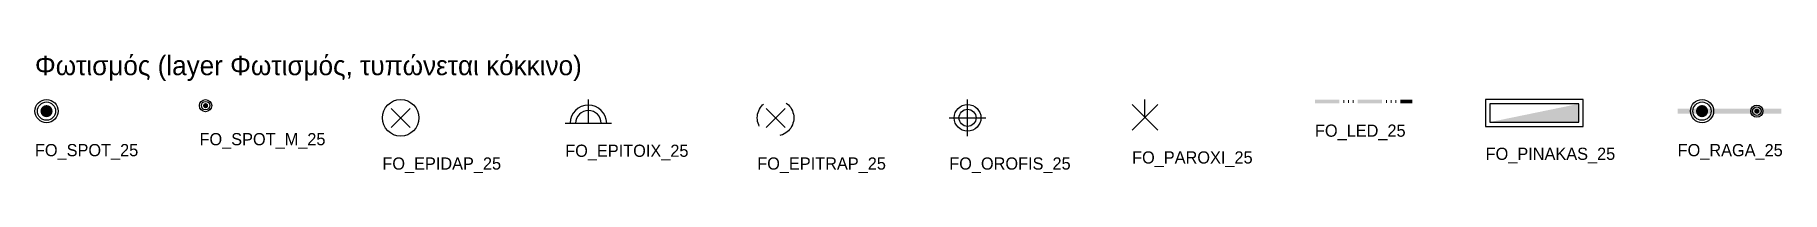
# Model space of a CAD drawing. Extents: x 0 to 269, y -106 to 0.
# Drawn here: x 23.1 to 30.27, y -5.46 to -4.97 of the extents above; entities that cross this region are included whole.
import ezdxf

# ---------------------------------------------------------------- set-up
doc = ezdxf.new("R2010")
doc.units = 0
doc.linetypes.add('KIT_DASH', pattern=[0.15, 0.1, -0.05])
doc.layers.add('KIT-Οδηγίες', color=140, linetype='Continuous', plot=False)
doc.layers.add('Φωτισμός', color=12, linetype='Continuous', lineweight=25)
doc.styles.add('KIT', font='Commissioner-Regular.ttf')

msp = doc.modelspace()

# ---------------------------------------------------------------- texts
at = {"layer": 'KIT-Οδηγίες', "style": 'KIT'}
for s, height, p in [('Φωτισμός (layer Φωτισμός, τυπώνεται κόκκινο)', 0.08, (23.1, -5.0554)), ('FO_SPOT_M_25', 0.05, (23.775, -5.3429)), ('FO_LED_25', 0.05, (28.35, -5.3079)), ('FO_SPOT_25', 0.05, (23.1, -5.3879)), ('FO_EPITOIX_25', 0.05, (25.275, -5.3904)), ('FO_PAROXI_25', 0.05, (27.6, -5.4179)), ('FO_PINAKAS_25', 0.05, (29.05, -5.4029)), ('FO_RAGA_25', 0.05, (29.8375, -5.3879)), ('FO_EPIDAP_25', 0.05, (24.525, -5.4429)), ('FO_EPITRAP_25', 0.05, (26.0625, -5.4429)), ('FO_OROFIS_25', 0.05, (26.85, -5.4429))]:
    msp.add_text(s, height=height, dxfattribs=at).set_placement(p)

# ---------------------------------------------------------------- blocks, each defined once
blk = doc.blocks.new('FO_SPOT_25')
blk.add_hatch(color=256).paths.add_polyline_path([(-0.025, 0, 1), (0.025, 0, 1)])
for radius in [0.0475, 0.0375]:
    blk.add_circle((0, 0), radius)
blk = doc.blocks.new('FO_SPOT_M_25')
blk.add_hatch(color=256).paths.add_polyline_path([(-0.0105, 0, 1), (0.0105, 0, 1)])
for radius in [0.025, 0.0175]:
    blk.add_circle((0, 0), radius)
blk = doc.blocks.new('FO_EPIDAP_25')
for p, q in [((-0.039, -0.039), (0.039, 0.039)), ((-0.039, 0.039), (0.039, -0.039))]:
    blk.add_line(p, q)
blk.add_circle((0, 0), 0.075)
blk = doc.blocks.new('FO_EPITOIX_25')
for p, q in [((0, 0), (0, 0.0975)), ((-0.095, 0), (0.095, 0))]:
    blk.add_line(p, q)
for radius in [0.075, 0.0525]:
    blk.add_arc((0, 0), radius, 0, 180)
blk = doc.blocks.new('FO_EPITRAP_25')
for p, q in [((-0.039, -0.039), (0.039, 0.039)), ((-0.039, 0.039), (0.039, -0.039))]:
    blk.add_line(p, q)
at = {"linetype": 'KIT_DASH', "ltscale": 0.3}
blk.add_circle((0, 0), 0.075, dxfattribs=at)
blk = doc.blocks.new('FO_OROFIS_25')
for p, q in [((0, -0.075), (0, 0.075)), ((-0.075, 0), (0.075, 0))]:
    blk.add_line(p, q)
for radius in [0.055, 0.035]:
    blk.add_circle((0, 0), radius)
blk = doc.blocks.new('FO_PAROXI_25')
for p, q in [((0, 0), (0, 0.0725)), ((-0.0525, -0.0525), (0.0525, 0.0525)), ((-0.0525, 0.0525), (0.0525, -0.0525))]:
    blk.add_line(p, q)
blk = doc.blocks.new('FO_LED_25')
for points in [[(-0.2, -0.0075), (-0.1, -0.0075), (-0.1, 0.0075), (-0.2, 0.0075)], [(-0.025, -0.0075), (0.075, -0.0075), (0.075, 0.0075), (-0.025, 0.0075)], [(0.15, -0.0075), (0.2, -0.0075), (0.2, 0.0075), (0.15, 0.0075)]]:
    blk.add_hatch(color=256).paths.add_polyline_path(points)
at = {"lineweight": 9}
for p, q in [((-0.08125, -0.00525), (-0.08125, 0.00525)), ((-0.0625, -0.00525), (-0.0625, 0.00525)), ((-0.04375, -0.00525), (-0.04375, 0.00525)), ((0.09375, -0.00525), (0.09375, 0.00525)), ((0.1125, -0.00525), (0.1125, 0.00525)), ((0.13125, -0.00525), (0.13125, 0.00525))]:
    blk.add_line(p, q, dxfattribs=at)
blk = doc.blocks.new('FO_PINAKAS_25')
blk.add_hatch(color=256).paths.add_polyline_path([(-0.1825, -0.0375), (0.1825, -0.0375), (0.1825, 0.0375)])
for points in [[(-0.2, -0.055), (0.2, -0.055), (0.2, 0.055), (-0.2, 0.055)], [(-0.1825, -0.0375), (0.1825, -0.0375), (0.1825, 0.0375), (-0.1825, 0.0375)]]:
    blk.add_lwpolyline(points, close=True)
blk = doc.blocks.new('FO_RAGA_25')
for points in [[(-0.2125, -0.01), (0.2125, -0.01), (0.2125, 0.01), (-0.2125, 0.01)], [(-0.1375, 0, 1), (-0.0875, 0, 1)], [(0.102, 0, 1), (0.123, 0, 1)]]:
    blk.add_hatch(color=256).paths.add_polyline_path(points)
for centre, radius in [((-0.1125, 0), 0.0475), ((-0.1125, 0), 0.0375), ((0.1125, 0), 0.025), ((0.1125, 0), 0.0175)]:
    blk.add_circle(centre, radius)

# ---------------------------------------------------------------- block references
at = {"layer": 'Φωτισμός'}
for name, p in [('FO_SPOT_25', (23.1475, -5.2029)), ('FO_SPOT_M_25', (23.8, -5.1804)), ('FO_EPIDAP_25', (24.6, -5.2304)), ('FO_EPITOIX_25', (25.37, -5.2529)), ('FO_EPITRAP_25', (26.1375, -5.2304)), ('FO_OROFIS_25', (26.925, -5.2304)), ('FO_PAROXI_25', (27.6525, -5.2279)), ('FO_LED_25', (28.55, -5.1629)), ('FO_PINAKAS_25', (29.25, -5.2104)), ('FO_RAGA_25', (30.05, -5.2029))]:
    msp.add_blockref(name, p, dxfattribs=at)

msp.set_redraw_order([(e.dxf.handle, doc.entitydb.next_handle()) for e in msp.query("TEXT MTEXT ATTDEF DIMENSION ARC_DIMENSION")])  # texts and dimensions are drawn at this point

doc.saveas('drawing.dxf')
